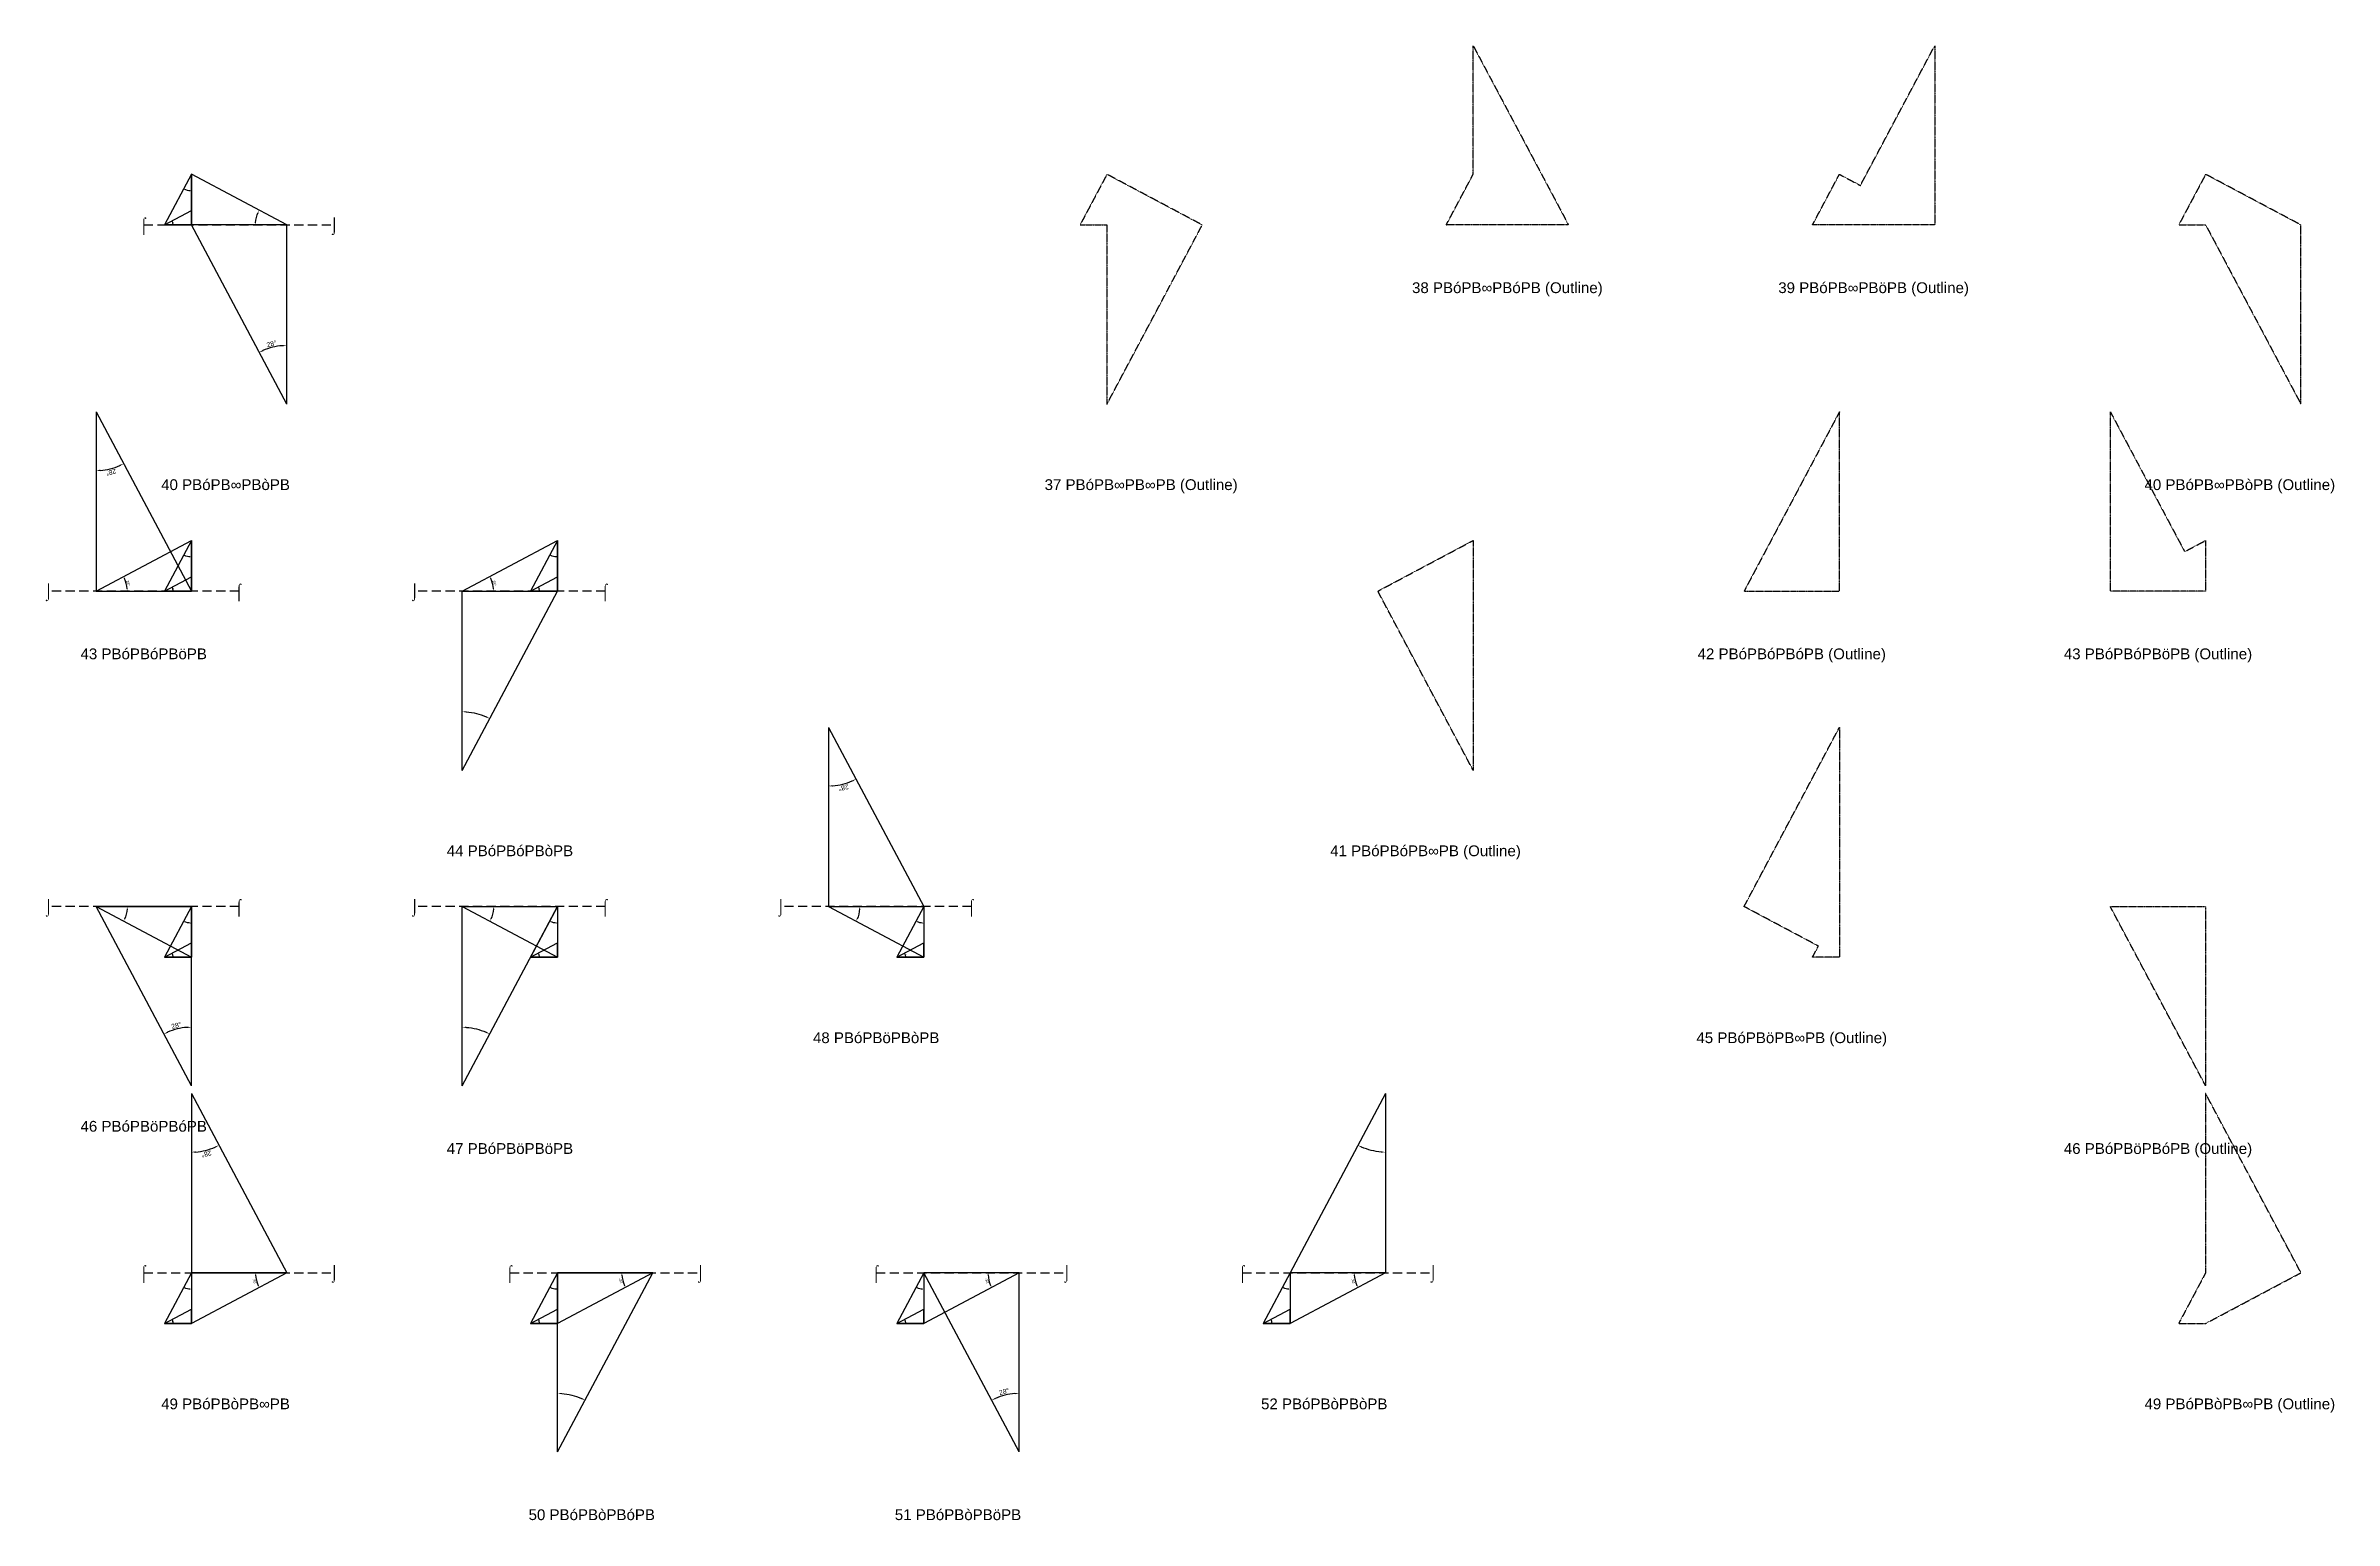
# Model space of a CAD drawing. Header units: millimetres. Extents: x 119083 to 3119777, y -5668141 to 24518.
# Drawn here: x 880310 to 2154178, y -3558707 to -2737749 of the extents above; entities that cross this region are included whole.
import ezdxf
from ezdxf.enums import TextEntityAlignment as Align

# ---------------------------------------------------------------- set-up
doc = ezdxf.new("R2010")
doc.units = ezdxf.units.MM
doc.header["$PDMODE"] = 35
doc.linetypes.add('DASHED', pattern=[19.05, 12.7, -6.35])
for name, color, linetype in [('BASE', 170, 'Continuous'), ('HYPOTENUSE', 20, 'Continuous'), ('PERPENDICULAR', 90, 'Continuous')]:
    doc.layers.add(name, color=color, linetype=linetype)
doc.styles.add('Arial', font='arial.ttf')
doc.dimstyles.new('ISO-25', dxfattribs={"dimtxt": 250, "dimasz": 100, "dimexe": 1.25, "dimexo": 0.625, "dimgap": 100, "dimtad": 1, "dimdec": 0, "dimtxsty": 'Arial', "dimcen": 2.5, "dimadec": 0, "dimazin": 0, "dimtfac": 1, "dimtdec": 0, "dimtmove": 0, "dimatfit": 3, "dimfxl": 1, "dimarcsym": 0})

msp = doc.modelspace()

# ---------------------------------------------------------------- texts
at = {"linetype": 'DASHED', "ltscale": 100, "style": 'Arial'}
for s, p in [('⌠', (934830, -2837534)), ('⌡', (1040944, -2837534)), ('38 PBóPB∞PBóPB (Outline)', (1693906, -2872459)), ('39 PBóPB∞PBöPB (Outline)', (1897768, -2872459)), ('40 PBóPB∞PBòPB', (980387, -2982119)), ('37 PBóPB∞PB∞PB (Outline)', (1490043, -2982119)), ('40 PBóPB∞PBòPB (Outline)', (2101631, -2982119)), ('⌡', (881773, -3041397)), ('⌠', (987887, -3041397)), ('⌡', (1085635, -3041397)), ('⌠', (1191749, -3041397)), ('43 PBóPBóPBöPB', (934830, -3076322)), ('42 PBóPBóPBóPB (Outline)', (1852211, -3076322)), ('43 PBóPBóPBöPB (Outline)', (2056074, -3076322)), ('44 PBóPBóPBòPB', (1138692, -3185981)), ('41 PBóPBóPB∞PB (Outline)', (1648349, -3185981)), ('⌡', (881773, -3217049)), ('⌠', (987887, -3217049)), ('⌡', (1085635, -3217049)), ('⌠', (1191749, -3217049)), ('⌡', (1289498, -3217049)), ('⌠', (1395612, -3217049)), ('48 PBóPBöPBòPB', (1342555, -3290058)), ('45 PBóPBöPB∞PB (Outline)', (1852211, -3290058)), ('46 PBóPBöPBóPB', (934830, -3339359)), ('47 PBóPBöPBöPB', (1138692, -3351759)), ('46 PBóPBöPBóPB (Outline)', (2056074, -3351759)), ('⌠', (934830, -3420911)), ('⌡', (1040944, -3420911)), ('⌠', (1138692, -3420911)), ('⌡', (1244806, -3420911)), ('⌠', (1342555, -3420911)), ('⌡', (1448669, -3420911)), ('⌠', (1546417, -3420911)), ('⌡', (1652531, -3420911)), ('49 PBóPBòPB∞PB', (980387, -3493921)), ('52 PBóPBòPBòPB', (1591974, -3493921)), ('49 PBóPBòPB∞PB (Outline)', (2101631, -3493921)), ('50 PBóPBòPBóPB', (1184249, -3555622)), ('51 PBóPBòPBöPB', (1388112, -3555622))]:
    msp.add_text(s, height=6000, dxfattribs=at).set_placement(p, align=Align.MIDDLE_CENTER)

# ---------------------------------------------------------------- blocks, each defined once
blk = doc.blocks.new('*D2')
at = {"color": 0, "lineweight": -2, "ltscale": 100, "transparency": 16777216}
blk.add_arc((0, 0), 4906, 4.08845, 23.91155, dxfattribs=at)
at = {"color": 0, "ltscale": 100, "transparency": 16777216}
for points in [[(4432, 1963), (4537, 2014), (4332, 2303)], [(4952, 352), (4835, 348), (4906, 0)]]:
    blk.add_solid(points, dxfattribs=at)
at = {"layer": 'Defpoints', "color": 0, "ltscale": 100, "transparency": 16777216}
for p in [(15000, 7976), (0, 0), (0, 0), (4841, 796), (15000, 0)]:
    blk.add_point(p, dxfattribs=at)
at = {"color": 0, "ltscale": 100, "transparency": 16777216, "insert": (5055, 1260), "char_height": 400, "attachment_point": 5, "rotation": 284, "style": 'Arial'}
blk.add_mtext('28°', dxfattribs=at)
blk = doc.blocks.new('GTN')
at = {"layer": 'BASE'}
blk.add_line((0, 0), (15000, 0), dxfattribs=at)
at = {"layer": 'HYPOTENUSE'}
blk.add_line((0, 0), (15000, 7975.6), dxfattribs=at)
at = {"layer": 'PERPENDICULAR'}
blk.add_line((15000, 0), (15000, 7975.6), dxfattribs=at)
at = {"color": 4, "ltscale": 100}
dim = blk.add_angular_dim_2l(base=(4841, 795.6), line1=((0, 0), (15000, 0)), line2=((0, 0), (15000, 7975.6)), dimstyle='ISO-25', override={"dimtxt": 400, "dimasz": 350, "dimgap": 100}, dxfattribs=at)
dim.commit()
dim.dimension.update_dxf_attribs({"geometry": '*D2', "text_midpoint": (5055.4, 1260.5)})

# ---------------------------------------------------------------- linework, layer by layer
at = {"linetype": 'DASHED', "ltscale": 400}
for p, q in [((934830, -2837534), (1040944, -2837534)), ((987887, -3041397), (881773, -3041397)), ((1191749, -3041397), (1085635, -3041397)), ((987887, -3217049), (881773, -3217049)), ((1191749, -3217049), (1085635, -3217049)), ((1395612, -3217049), (1289498, -3217049)), ((934830, -3420911), (1040944, -3420911)), ((1138692, -3420911), (1244806, -3420911)), ((1342555, -3420911), (1448669, -3420911)), ((1546417, -3420911), (1652531, -3420911))]:
    msp.add_line(p, q, dxfattribs=at)
at = {"linetype": 'DASHED'}
for points in [[(1674877, -2809323), (1674877, -2737749), (1727934, -2837534), (1659877, -2837534)], [(1931797, -2737749), (1931797, -2837534), (1863740, -2837534), (1878740, -2809323), (1890434, -2815541)], [(1471015, -2809323), (1456015, -2837534), (1471015, -2837534), (1471015, -2937320), (1524072, -2837534)], [(2082603, -2809323), (2067603, -2837534), (2082603, -2837534), (2135659, -2937320), (2135659, -2837534)], [(1878740, -2941611), (1825683, -3041397), (1878740, -3041397)], [(2082603, -3041397), (2029546, -3041397), (2029546, -2941611), (2070909, -3019404), (2082603, -3013186)], [(1674877, -3141183), (1621820, -3041397), (1674877, -3013186)], [(1825683, -3217049), (1878740, -3117263), (1878740, -3245260), (1863740, -3245260), (1867046, -3239042)], [(2082603, -3316834), (2029546, -3217049), (2082603, -3217049)], [(2082603, -3420911), (2067603, -3449122), (2082603, -3449122), (2135659, -3420911), (2082603, -3321126)]]:
    msp.add_lwpolyline(points, close=True, dxfattribs=at)

# ---------------------------------------------------------------- block references
at = {"linetype": 'DASHED', "ltscale": 100}
for p, xscale, yscale, zscale, rotation in [((961358, -2809323), -1.880726465346331, 1.880726465346331, 1.880726465346331, 90), ((1014415, -2937320), 6.652377834264326, 6.652377834264326, 6.652377834264326, 90), ((908301, -2941611), 6.652377834264326, 6.652377834264326, 6.652377834264326, 270), ((961358, -3013186), -1.880726465346331, 1.880726465346331, 1.880726465346331, 90), ((1165221, -3013186), -1.880726465346331, 1.880726465346331, 1.880726465346331, 90), ((1112164, -3141183), -6.652377834264341, 6.652377834264341, 6.652377834264341, 270), ((1316026, -3117263), 6.652377834264341, 6.652377834264341, 6.652377834264341, 270), ((908301, -3217049), -3.537132037454102, 3.537132037454102, 3.537132037454102, 180), ((961358, -3316834), 6.652377834264326, 6.652377834264326, 6.652377834264326, 90), ((961358, -3217049), -1.880726465346331, 1.880726465346331, 1.880726465346331, 90), ((1112164, -3217049), -3.537132037454102, 3.537132037454102, 3.537132037454102, 180), ((1112164, -3316834), -6.652377834264311, 6.652377834264311, 6.652377834264311, 270), ((1165221, -3217049), -1.880726465346331, 1.880726465346331, 1.880726465346331, 90), ((1316026, -3217049), -3.537132037454102, 3.537132037454102, 3.537132037454102, 180), ((1369083, -3217049), -1.880726465346331, 1.880726465346331, 1.880726465346331, 90), ((961358, -3321126), 6.652377834264326, 6.652377834264326, 6.652377834264326, 270), ((1626003, -3321126), -6.652377834264341, 6.652377834264341, 6.652377834264341, 90), ((961358, -3420911), -1.880726465346331, 1.880726465346331, 1.880726465346331, 90), ((1014415, -3420911), 3.537132037454102, 3.537132037454102, 3.537132037454102, 180), ((1165221, -3420911), -1.880726465346331, 1.880726465346331, 1.880726465346331, 90), ((1218278, -3420911), 3.537132037454102, 3.537132037454102, 3.537132037454102, 180), ((1165221, -3520697), -6.652377834264311, 6.652377834264311, 6.652377834264311, 270), ((1369083, -3420911), -1.880726465346331, 1.880726465346331, 1.880726465346331, 90), ((1422140, -3420911), 3.537132037454102, 3.537132037454102, 3.537132037454102, 180), ((1422140, -3520697), 6.652377834264311, 6.652377834264311, 6.652377834264311, 90), ((1572946, -3420911), -1.880726465346331, 1.880726465346331, 1.880726465346331, 90), ((1626003, -3420911), 3.537132037454102, 3.537132037454102, 3.537132037454102, 180)]:
    msp.add_blockref('GTN', p, dxfattribs=dict(at, xscale=xscale, yscale=yscale, zscale=zscale, rotation=rotation))
at = {"linetype": 'DASHED', "ltscale": 100, "yscale": 3.537132037454102, "zscale": 3.537132037454102}
for p, xscale in [((1014415, -2837534), -3.537132037454102), ((908301, -3041397), 3.537132037454102), ((1112164, -3041397), 3.537132037454102)]:
    msp.add_blockref('GTN', p, dxfattribs=dict(at, xscale=xscale))
at = {"linetype": 'DASHED'}
for p in [(946358, -2837534), (946358, -3041397), (1150221, -3041397), (946358, -3245260), (1150221, -3245260), (1354083, -3245260), (946358, -3449122), (1150221, -3449122), (1354083, -3449122), (1557946, -3449122)]:
    msp.add_blockref('GTN', p, dxfattribs=at)

msp.set_redraw_order([(e.dxf.handle, doc.entitydb.next_handle()) for e in msp.query("TEXT MTEXT ATTDEF DIMENSION ARC_DIMENSION")])  # texts and dimensions are drawn at this point

doc.saveas('drawing.dxf')
